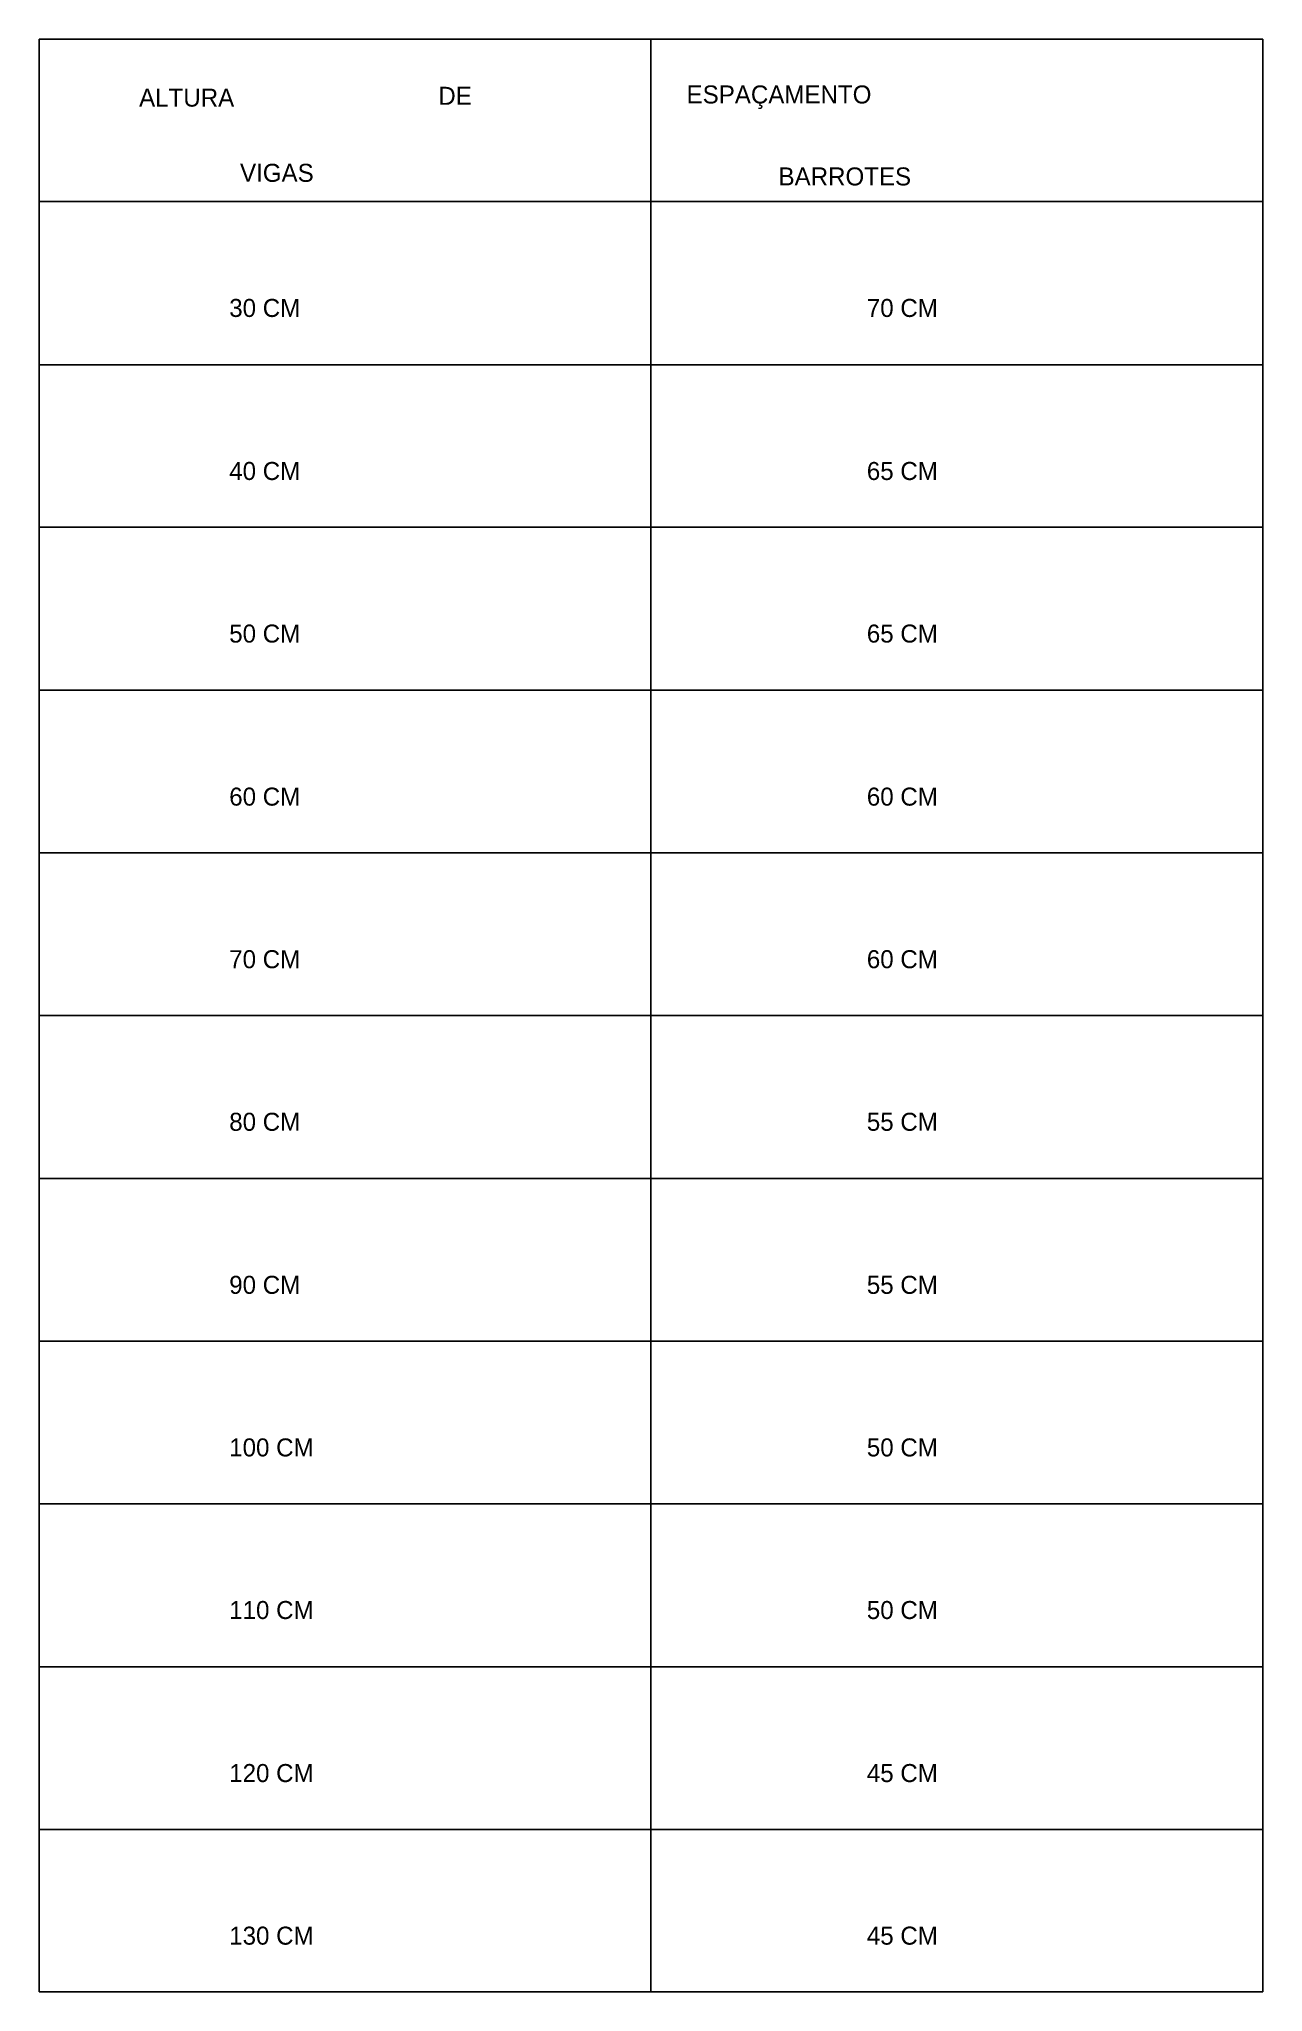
# Model space of a CAD drawing. Header units: metres. Extents: x -2848 to 21926, y -45195 to 1016.
# Drawn here: x 16727.3 to 16998.9, y -28951.9 to -28518.3 of the extents above; entities that cross this region are included whole.
import ezdxf

# ---------------------------------------------------------------- set-up
doc = ezdxf.new("R2010")
doc.units = ezdxf.units.M
doc.layers.add('GARFOS', color=7, linetype='Continuous')

msp = doc.modelspace()

# ---------------------------------------------------------------- texts
at = {"layer": 'GARFOS'}
for s, p in [('ALTURA   ', (16749.5, -28533.3)), ('DE', (16815.9, -28532.9)), ('ESPAÇAMENTO', (16871, -28532.6)), ('VIGAS', (16771.9, -28550)), ('BARROTES', (16891.4, -28550.8)), ('30 CM', (16769.5, -28580)), ('70 CM', (16911, -28580)), ('40 CM', (16769.5, -28616.2)), ('65 CM', (16911, -28616.2)), ('50 CM', (16769.5, -28652.3)), ('65 CM', (16911, -28652.3)), ('60 CM', (16769.5, -28688.5)), ('60 CM', (16911, -28688.5)), ('70 CM', (16769.5, -28724.6)), ('60 CM', (16911, -28724.6)), ('80 CM', (16769.5, -28760.7)), ('55 CM', (16911, -28760.7)), ('90 CM', (16769.5, -28796.9)), ('55 CM', (16911, -28796.9)), ('100 CM', (16769.5, -28833)), ('50 CM', (16911, -28833)), ('110 CM', (16769.5, -28869.1)), ('50 CM', (16911, -28869.1)), ('120 CM', (16769.5, -28905.3)), ('45 CM', (16911, -28905.3)), ('130 CM', (16769.5, -28941.4)), ('45 CM', (16911, -28941.4))]:
    msp.add_text(s, height=4, dxfattribs=at).set_placement(p)

# ---------------------------------------------------------------- linework, layer by layer
at = {"layer": 'GARFOS'}
for p, q in [((16727.3, -28951.9), (16727.3, -28518.3)), ((16727.3, -28518.3), (16998.9, -28518.3)), ((16863.1, -28518.3), (16863.1, -28951.9)), ((16998.9, -28518.3), (16998.9, -28951.9)), ((16727.3, -28554.4), (16998.9, -28554.4)), ((16727.3, -28554.4), (16998.9, -28554.4)), ((16727.3, -28590.6), (16998.9, -28590.6)), ((16727.3, -28626.7), (16998.9, -28626.7)), ((16727.3, -28662.9), (16998.9, -28662.9)), ((16727.3, -28699), (16998.9, -28699)), ((16727.3, -28735.1), (16998.9, -28735.1)), ((16727.3, -28771.3), (16998.9, -28771.3)), ((16727.3, -28807.4), (16998.9, -28807.4)), ((16727.3, -28843.5), (16998.9, -28843.5)), ((16727.3, -28879.7), (16998.9, -28879.7)), ((16727.3, -28915.8), (16998.9, -28915.8)), ((16727.3, -28951.9), (16998.9, -28951.9))]:
    msp.add_line(p, q, dxfattribs=at)

msp.set_redraw_order([(e.dxf.handle, doc.entitydb.next_handle()) for e in msp.query("TEXT MTEXT ATTDEF DIMENSION ARC_DIMENSION")])  # texts and dimensions are drawn at this point

doc.saveas('drawing.dxf')
